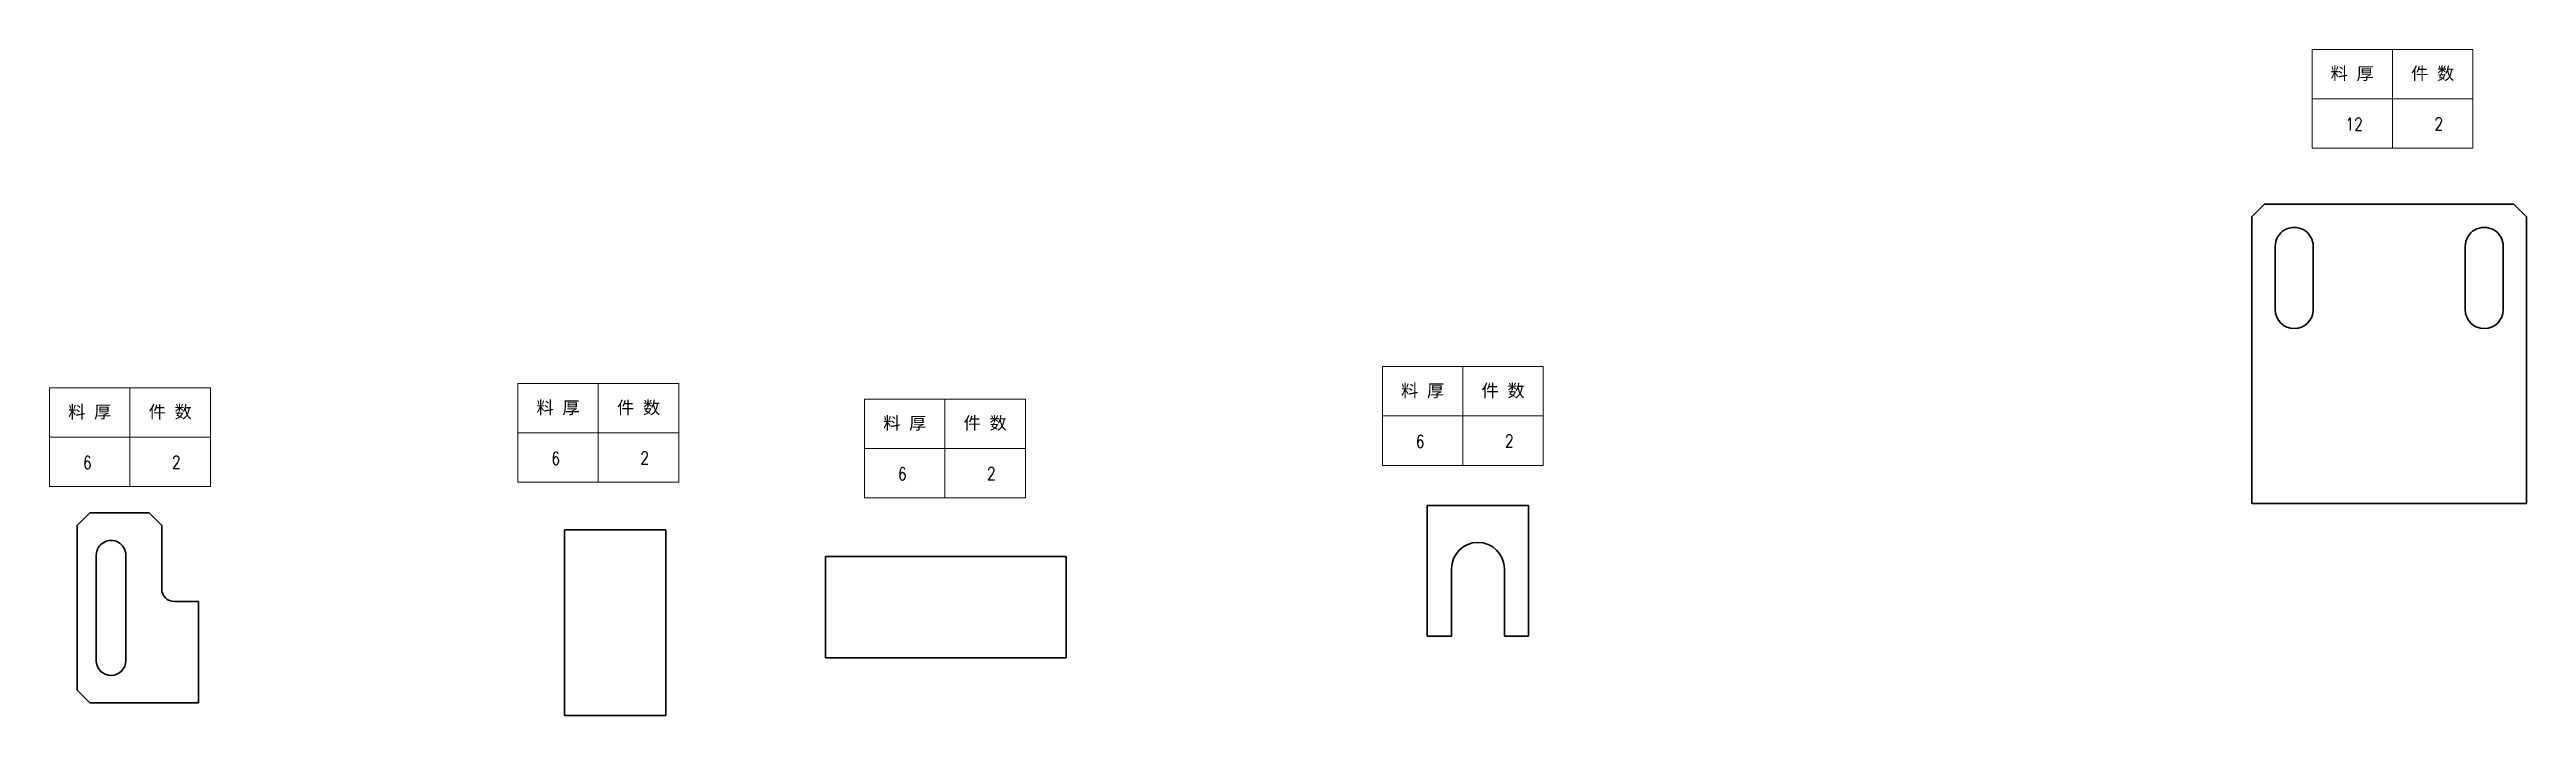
# Model space of a CAD drawing. Header units: millimetres. Extents: x -50019 to 104182, y -50696 to 36580.
# Drawn here: x -50019 to -49432, y 36406 to 36564 of the extents above; entities that cross this region are included whole.
import ezdxf
from ezdxf.enums import TextEntityAlignment as Align

# ---------------------------------------------------------------- set-up
doc = ezdxf.new("R2010")
doc.units = ezdxf.units.MM
doc.header["$LTSCALE"] = 0.5
doc.layers.add('标注线', color=3, linetype='Continuous', lineweight=18)
doc.styles.add('DIM', font='romans.shx', dxfattribs={"width": 0.8, "bigfont": 'bigfont.shx'})
doc.styles.get("Standard").update_dxf_attribs({"font": 'simplex.shx'})

# ---------------------------------------------------------------- blocks, each defined once
blk = doc.blocks.new('*T114')
at = {"color": 0, "linetype": 'ByBlock', "lineweight": -2, "transparency": 16777216}
for p, q in [((0, 0), (127, 0)), ((0, 0), (0, -78)), ((63.5, 0), (63.5, -78)), ((127, 0), (127, -78)), ((0, -39), (127, -39)), ((0, -78), (127, -78))]:
    blk.add_line(p, q, dxfattribs=at)
at = {"color": 0, "transparency": 16777216, "char_height": 10, "width": 60.5, "attachment_point": 5}
for s, insert in [('{\\fSimSun|b0|i0|c134|p2;料 厚}', (31.75, -19.5)), ('{\\fSimSun|b0|i0|c134|p2;件 数}', (95.25, -19.5))]:
    blk.add_mtext(s, dxfattribs=dict(at, insert=insert))
blk = doc.blocks.new('拆图参数')
blk.add_blockref('*T114', (-63.5, 78))
at = {"style": 'DIM', "width": 0.8}
blk.add_attdef('6', text='', height=10, dxfattribs=at).set_placement((-37.1, 18.9), align=Align.MIDDLE_LEFT)
blk.add_attdef('1', text='', height=10, dxfattribs=at).set_placement((36.6, 19.3), align=Align.MIDDLE_CENTER)

msp = doc.modelspace()

# ---------------------------------------------------------------- linework, layer by layer
at = {"color": 7, "lineweight": 35, "ltscale": 0.106066}
for p, q in [((-49494.479, 36527.554), (-49497.479, 36524.554)), ((-49435.479, 36527.554), (-49432.479, 36524.554)), ((-50012.474, 36451.346), (-50009.474, 36454.346)), ((-50009.474, 36409.346), (-50012.474, 36412.346))]:
    msp.add_line(p, q, dxfattribs=at)
at = {"color": 7, "lineweight": 35}
for p, q in [((-49435.479, 36527.554), (-49494.479, 36527.554)), ((-49497.479, 36524.554), (-49497.479, 36456.554)), ((-49432.479, 36524.554), (-49432.479, 36456.554)), ((-49668.78, 36456.113), (-49692.78, 36456.113)), ((-49692.78, 36456.113), (-49692.78, 36425.113)), ((-49668.78, 36425.113), (-49668.78, 36456.113)), ((-49432.479, 36456.554), (-49497.479, 36456.554)), ((-50012.474, 36412.346), (-50012.474, 36451.346)), ((-49897.121, 36412.325), (-49897.121, 36450.325)), ((-49897.121, 36450.325), (-49873.121, 36450.325)), ((-49873.121, 36450.325), (-49873.121, 36406.325)), ((-50007.974, 36419.346), (-50007.974, 36444.346)), ((-50000.974, 36444.346), (-50000.974, 36419.346)), ((-49835.259, 36444.032), (-49778.259, 36444.032)), ((-49835.259, 36444.032), (-49835.259, 36420.032)), ((-49835.259, 36420.032), (-49778.259, 36420.032)), ((-49983.774, 36409.346), (-50009.474, 36409.346)), ((-49873.121, 36406.325), (-49897.121, 36406.325))]:
    msp.add_line(p, q, dxfattribs=at)
at = {"color": 7, "lineweight": 35, "ltscale": 0.375}
for p, q in [((-49491.979, 36502.554), (-49491.979, 36517.554)), ((-49482.979, 36517.554), (-49482.979, 36502.554)), ((-49446.979, 36502.554), (-49446.979, 36517.554)), ((-49437.979, 36517.554), (-49437.979, 36502.554))]:
    msp.add_line(p, q, dxfattribs=at)
at = {"color": 7, "lineweight": 35, "ltscale": 0.35}
for p, q in [((-50009.474, 36454.346), (-49995.474, 36454.346)), ((-49995.474, 36454.346), (-49992.474, 36451.346)), ((-49992.474, 36451.346), (-49992.474, 36436.346)), ((-49989.474, 36433.346), (-49983.774, 36433.346)), ((-49983.774, 36433.346), (-49983.774, 36409.346))]:
    msp.add_line(p, q, dxfattribs=at)
at = {"color": 7, "lineweight": 35, "ltscale": 0.125}
msp.add_line((-49778.259, 36420.032), (-49778.259, 36444.032), dxfattribs=at)
at = {"color": 7, "lineweight": 35, "ltscale": 0.4}
for p, q in [((-49687.03, 36441.113), (-49687.03, 36425.113)), ((-49674.53, 36441.113), (-49674.53, 36425.113))]:
    msp.add_line(p, q, dxfattribs=at)
at = {"color": 7, "lineweight": 35, "ltscale": 0.0875}
for p, q in [((-49692.78, 36425.113), (-49687.03, 36425.113)), ((-49674.53, 36425.113), (-49668.78, 36425.113))]:
    msp.add_line(p, q, dxfattribs=at)
at = {"color": 7, "lineweight": 35, "ltscale": 0.15}
msp.add_line((-49897.121, 36412.325), (-49897.121, 36406.325), dxfattribs=at)
at = {"color": 7, "lineweight": 35}
for centre, radius, start, end in [((-49487.479, 36517.554), 4.5, 0, 180.000005), ((-49442.479, 36517.554), 4.5, 0, 180.000005), ((-49487.479, 36502.554), 4.5, 180.000005, 0), ((-49442.479, 36502.554), 4.5, 180.000005, 0), ((-50004.474, 36444.346), 3.5, 0, 180.000005), ((-50004.474, 36419.346), 3.5, 180.000005, 0)]:
    msp.add_arc(centre, radius, start, end, dxfattribs=at)
at = {"color": 7, "lineweight": 35, "ltscale": 0.4}
msp.add_arc((-49680.78, 36441.113), 6.25, 360, 180, dxfattribs=at)
at = {"color": 7, "lineweight": 35, "ltscale": 0.35}
msp.add_arc((-49989.474, 36436.346), 3, 180.000005, 269.743988, dxfattribs=at)

# ---------------------------------------------------------------- block references
at = {"layer": '标注线', "xscale": 0.3, "yscale": 0.3, "zscale": 0.3}
for p, values in [((-49464.213, 36540.827), {'1': '2', '6': '12'}), ((-49889.085, 36461.615), {'1': '2', '6': '6'}), ((-49684.357, 36465.634), {'1': '2', '6': '6'}), ((-49999.993, 36460.61), {'1': '2', '6': '6'}), ((-49806.992, 36457.931), {'1': '2', '6': '6'})]:
    msp.add_blockref('拆图参数', p, dxfattribs=at).add_auto_attribs(values)

doc.saveas('drawing.dxf')
